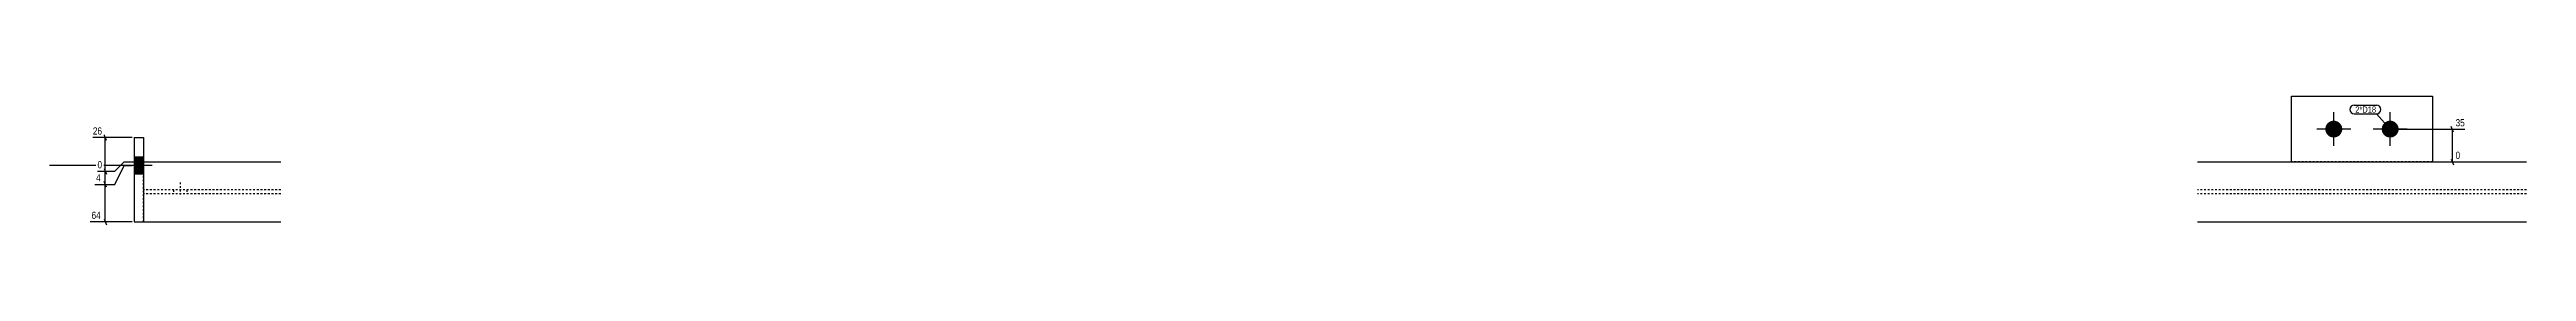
# Model space of a CAD drawing. Header units: millimetres. Extents: x -33 to 36484, y -31 to 896.
# Drawn here: x 10547 to 13182, y 5 to 142 of the extents above; entities that cross this region are included whole.
import ezdxf

# ---------------------------------------------------------------- set-up
doc = ezdxf.new("R2010")
doc.units = ezdxf.units.MM
doc.linetypes.add('DXK_LINE_DOT2', pattern=[3.9198, 1.9599, -1.9599])
for name, color, linetype in [('MÅLSÆTNING', 7, 'Continuous'), ('STÅL', 7, 'Continuous'), ('TEKST', 7, 'Continuous')]:
    doc.layers.add(name, color=color, linetype=linetype)
doc.styles.add('Arial Narrow', font='ARIALN.TTF', dxfattribs={"height": 0.2})

msp = doc.modelspace()

# ---------------------------------------------------------------- hatches: boundary and pattern name
at = {"layer": 'STÅL', "linetype": 'Continuous'}
for points in [[(12976.6, 115.8), (12978.5, 115.6), (12980.3, 115), (12981.9, 114.1), (12983.3, 112.8), (12984.4, 111.3), (12985.2, 109.6), (12985.6, 107.7), (12985.6, 105.9), (12985.2, 104), (12984.4, 102.3), (12983.3, 100.8), (12981.9, 99.5), (12980.3, 98.6), (12978.5, 98), (12976.6, 97.8), (12974.7, 98), (12972.9, 98.6), (12971.3, 99.5), (12969.9, 100.8), (12968.8, 102.3), (12968, 104), (12967.7, 105.9), (12967.7, 107.7), (12968, 109.6), (12968.8, 111.3), (12969.9, 112.8), (12971.3, 114.1), (12972.9, 115), (12974.7, 115.6)], [(13036.6, 115.8), (13038.5, 115.6), (13040.3, 115), (13041.9, 114.1), (13043.3, 112.8), (13044.4, 111.3), (13045.2, 109.6), (13045.6, 107.7), (13045.6, 105.9), (13045.2, 104), (13044.4, 102.3), (13043.3, 100.8), (13041.9, 99.5), (13040.3, 98.6), (13038.5, 98), (13036.6, 97.8), (13034.7, 98), (13032.9, 98.6), (13031.3, 99.5), (13029.9, 100.8), (13028.8, 102.3), (13028, 104), (13027.7, 105.9), (13027.7, 107.7), (13028, 109.6), (13028.8, 111.3), (13029.9, 112.8), (13031.3, 114.1), (13032.9, 115), (13034.7, 115.6)], [(10636.6, 76.8), (10636.6, 58.8), (10646.6, 58.8), (10646.6, 76.8)], [(10636.6, 76.8), (10636.6, 58.8), (10646.6, 58.8), (10646.6, 76.8)]]:
    msp.add_hatch(color=96, dxfattribs=at).paths.add_polyline_path(points)

# ---------------------------------------------------------------- linework, layer by layer
at = {"layer": 'MÅLSÆTNING', "color": 7, "linetype": 'Continuous'}
for p, q in [((13038.6, 106.6), (13115.9, 106.6)), ((13104, 103.6), (13101.6, 109.6)), ((13102.8, 71.8), (13102.8, 106.6)), ((10634.6, 97.8), (10592.7, 97.8)), ((10607.1, 94.8), (10604.7, 100.8)), ((10605.9, 61.8), (10605.9, 97.8)), ((10597.6, 61.8), (10615.9, 61.8)), ((10597.6, 61.8), (10615.9, 61.8)), ((10604.7, 64.8), (10607.1, 58.8)), ((10604.7, 64.8), (10607.1, 58.8)), ((10605.9, 47.8), (10605.9, 61.8)), ((10615.9, 61.8), (10625.9, 71.8)), ((10615.9, 61.8), (10625.9, 71.8)), ((10615.9, 47.8), (10625.9, 67.8)), ((10625.9, 71.8), (10644.6, 71.8)), ((10625.9, 71.8), (10644.6, 71.8)), ((10625.9, 67.8), (10634.6, 67.8)), ((10625.9, 67.8), (10634.6, 67.8)), ((13083.6, 71.8), (13111.1, 71.8)), ((13101.6, 74.8), (13104, 68.8)), ((10594.7, 47.8), (10615.9, 47.8)), ((10594.7, 47.8), (10615.9, 47.8)), ((10607.1, 44.8), (10604.7, 50.8)), ((10605.9, 7.8), (10605.9, 47.8)), ((10634.6, 7.8), (10589.8, 7.8)), ((10604.7, 10.8), (10607.1, 4.8))]:
    msp.add_line(p, q, dxfattribs=at)
at = {"layer": 'STÅL', "color": 2, "linetype": 'Continuous'}
for p, q in [((12931.6, 71.8), (12931.6, 141.8)), ((12931.6, 141.8), (13081.6, 141.8)), ((13081.6, 141.8), (13081.6, 71.8)), ((10636.6, 97.8), (10646.6, 97.8)), ((10636.6, 97.8), (10636.6, 7.8)), ((10646.6, 97.8), (10646.6, 71.8)), ((10646.6, 71.8), (10646.6, 7.8)), ((10646.6, 71.8), (10792.6, 71.8)), ((12831.6, 71.8), (13181.6, 71.8)), ((10636.6, 7.8), (10646.6, 7.8)), ((10646.6, 7.8), (10792.6, 7.8)), ((12831.6, 7.8), (13181.6, 7.8))]:
    msp.add_line(p, q, dxfattribs=at)
at = {"layer": 'STÅL', "color": 96, "linetype": 'Continuous'}
for p, q in [((12994.6, 106.8), (12958.6, 106.8)), ((12976.6, 88.8), (12976.6, 124.8)), ((13054.6, 106.8), (13018.6, 106.8)), ((13036.6, 88.8), (13036.6, 124.8)), ((10655.8, 67.8), (10546.6, 67.8)), ((10655.8, 67.8), (10546.6, 67.8)), ((10646.6, 76.8), (10636.6, 76.8)), ((10646.6, 76.8), (10636.6, 76.8)), ((10646.6, 58.8), (10636.6, 58.8)), ((10646.6, 58.8), (10636.6, 58.8))]:
    msp.add_line(p, q, dxfattribs=at)
at = {"layer": 'STÅL', "color": 7, "linetype": 'DXK_LINE_DOT2'}
for p, q in [((10646.6, 7.8), (10646.6, 71.8)), ((13081.6, 71.8), (12931.6, 71.8)), ((10792.6, 42), (10646.6, 42)), ((10792.6, 37.6), (10646.6, 37.6)), ((13181.6, 42), (12831.6, 42)), ((13181.6, 37.6), (12831.6, 37.6))]:
    msp.add_line(p, q, dxfattribs=at)
at = {"layer": 'STÅL', "color": 96, "linetype": 'DXK_LINE_DOT2'}
for p, q in [((10678.6, 42), (10678.6, 37.6)), ((10685.6, 50), (10685.6, 37)), ((10692.6, 42), (10692.6, 37.6))]:
    msp.add_line(p, q, dxfattribs=at)

# ---------------------------------------------------------------- next in the draw order: wipeouts: each hides what was drawn before it
at = {"color": 0, "linetype": 'Continuous'}
for points in [[(10604.1, 99.4), (10604.1, 110.6), (10591.1, 110.6), (10591.1, 99.4)], [(13117.5, 108.2), (13117.5, 119.4), (13104.6, 119.4), (13104.6, 108.2)], [(13112.7, 73.4), (13112.7, 84.6), (13104.6, 84.6), (13104.6, 73.4)], [(10604.1, 63.4), (10604.1, 74.6), (10596, 74.6), (10596, 63.4)], [(10602.6, 9.4), (10602.6, 20.6), (10589.7, 20.6), (10589.7, 9.4)]]:
    msp.add_wipeout(points, dxfattribs=at).dxf.layer = 'MÅLSÆTNING'
at = {"color": 0}
msp.add_wipeout([(13020.8, 124.3), (13020.8, 131.3), (12999.5, 131.3), (12999.5, 124.3)], dxfattribs=at).dxf.layer = 'TEKST'

# ---------------------------------------------------------------- next in the draw order: linework, layer by layer
at = {"layer": 'MÅLSÆTNING', "color": 7, "linetype": 'Continuous'}
for p, q in [((10615.9, 47.8), (10625.9, 67.8)), ((10607.1, 44.8), (10604.7, 50.8))]:
    msp.add_line(p, q, dxfattribs=at)

# ---------------------------------------------------------------- next in the draw order: texts
at = {"layer": 'MÅLSÆTNING', "color": 3, "linetype": 'Continuous', "style": 'Arial Narrow'}
for s, p in [('26', (10592.7, 101)), ('35', (13106.2, 109.8)), ('0', (13106.2, 75)), ('0', (10597.6, 65)), ('64', (10591.3, 11))]:
    msp.add_text(s, height=7.64, dxfattribs=at).set_placement(p)

# ---------------------------------------------------------------- next in the draw order: wipeouts: each hides what was drawn before it
at = {"color": 0}
msp.add_wipeout([(13020.8, 124.3), (13020.8, 131.3), (12999.5, 131.3), (12999.5, 124.3)], dxfattribs=at).dxf.layer = 'TEKST'

# ---------------------------------------------------------------- next in the draw order: linework, layer by layer
at = {"layer": 'TEKST', "color": 7, "linetype": 'Continuous'}
for p, q in [((12998.3, 132.5), (13022, 132.5)), ((12998.3, 123.1), (13022, 123.1)), ((13036.6, 106.8), (13022, 123.1))]:
    msp.add_line(p, q, dxfattribs=at)
for centre, start, end in [((12998.3, 127.8), 90, 270), ((13022, 127.8), 270, 90)]:
    msp.add_arc(centre, 4.7, start, end, dxfattribs=at)

# ---------------------------------------------------------------- next in the draw order: texts
at = {"layer": 'TEKST', "color": 3, "style": 'Arial Narrow'}
msp.add_text('2*D18', height=6.68, dxfattribs=at).set_placement((12999.5, 124.3))

# ---------------------------------------------------------------- next in the draw order: wipeouts: each hides what was drawn before it
at = {"color": 0, "linetype": 'Continuous'}
msp.add_wipeout([(10602.6, 49.4), (10602.6, 60.6), (10594.5, 60.6), (10594.5, 49.4)], dxfattribs=at).dxf.layer = 'MÅLSÆTNING'

# ---------------------------------------------------------------- next in the draw order: texts
at = {"layer": 'MÅLSÆTNING', "color": 3, "linetype": 'Continuous', "style": 'Arial Narrow'}
msp.add_text('4', height=7.64, dxfattribs=at).set_placement((10596.1, 51))

doc.saveas('drawing.dxf')
